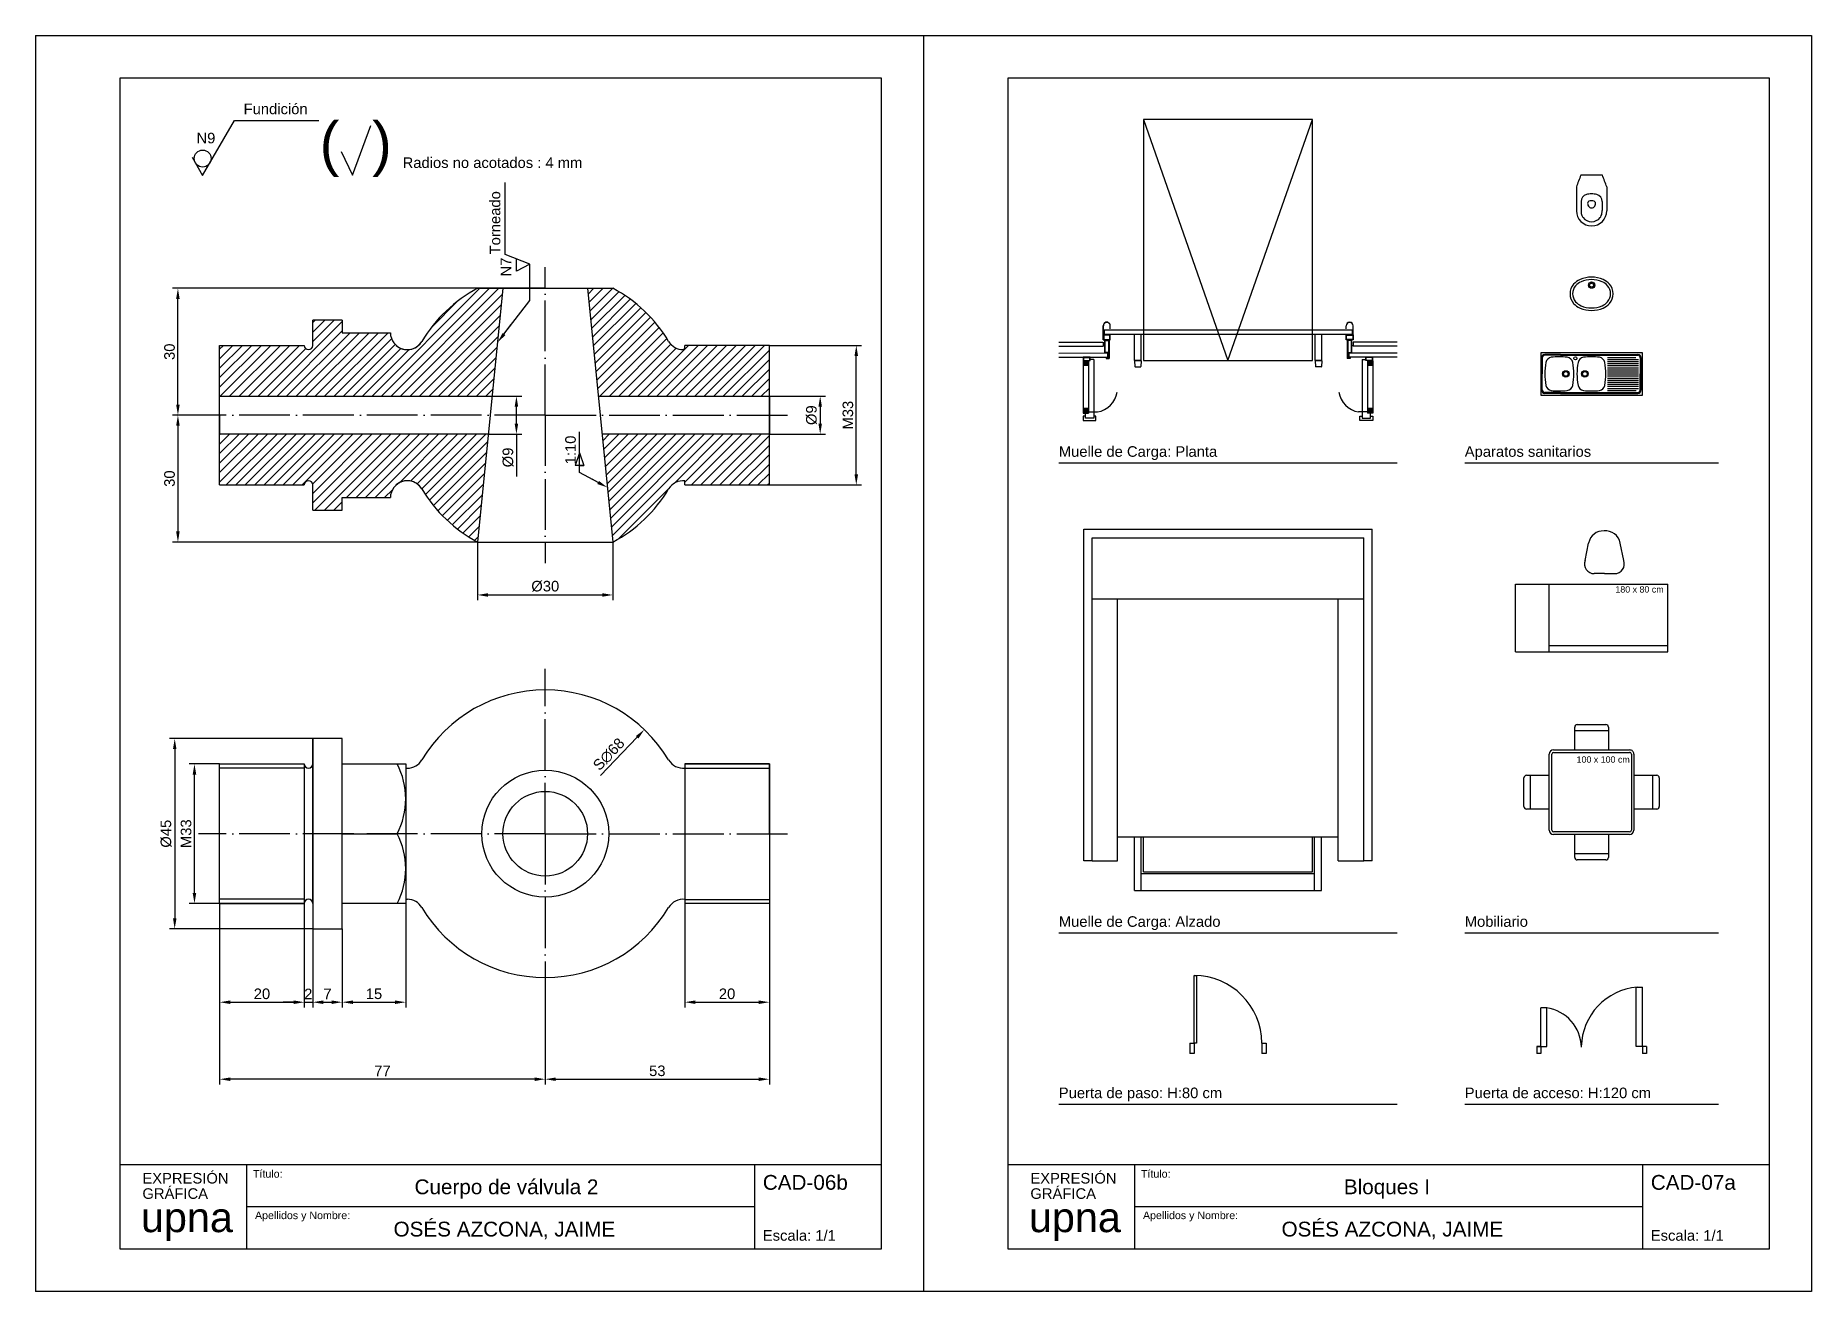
# Model space of a CAD drawing. Header units: millimetres. Extents: x 4357 to 9851, y 1421 to 2962.
# Drawn here: x 5197.3 to 5617.3, y 1421.5 to 1718.5 of the extents above; entities that cross this region are included whole.
import ezdxf

# ---------------------------------------------------------------- set-up
doc = ezdxf.new("R2010")
doc.units = ezdxf.units.MM
doc.linetypes.add('ACAD_ISO04W100', pattern=[30, 24, -3, 0, -3])
for name, color, linetype in [('010_formato', 5, 'Continuous'), ('015_cajetin', 4, 'Continuous'), ('020_rotulacion_textos', 4, 'Continuous'), ('030_linea_continua_gruesa', 7, 'Continuous'), ('031_linea_continua_fina', 4, 'Continuous'), ('034_ejes', 2, 'Continuous'), ('035_rayados_sombreados', 3, 'Continuous'), ('040_cotas', 1, 'Continuous')]:
    doc.layers.add(name, color=color, linetype=linetype)
doc.styles.add('ARIAL', font='arial.ttf')
doc.styles.add('Arial 1.8', font='arial.ttf', dxfattribs={"height": 1.8})
doc.styles.add('Arial 2.5', font='arial.ttf', dxfattribs={"height": 2.5})
doc.styles.add('Arial 3.5', font='arial.ttf', dxfattribs={"height": 3.5})
doc.styles.add('Estilo1', font='arial.ttf', dxfattribs={"height": 10})
doc.styles.add('LogoUpna', font='swissl.ttf')
doc.dimstyles.new('Arial 2.5', dxfattribs={"dimtxt": 2.5, "dimasz": 2.5, "dimexe": 1.25, "dimexo": 0, "dimgap": 0.7, "dimtad": 1, "dimtxsty": 'Arial 2.5', "dimcen": 2.5, "dimadec": 0, "dimazin": 0, "dimtfac": 1, "dimtmove": 0, "dimatfit": 3, "dimfxl": 1, "dimarcsym": 0})

msp = doc.modelspace()

# ---------------------------------------------------------------- texts
at = {"layer": '020_rotulacion_textos', "linetype": 'Continuous'}
for s, style, p in [('Muelle de Carga: Planta', 'ARIAL', (5439.343, 1618.852)), ('Aparatos sanitarios', 'ARIAL', (5535.343, 1618.852)), ('Muelle de Carga: Alzado', 'ARIAL', (5439.343, 1507.702)), ('Mobiliario', 'ARIAL', (5535.343, 1507.702)), ('Puerta de paso: H:80 cm', 'ARIAL', (5439.343, 1467.185)), ('Puerta de acceso: H:120 cm', 'ARIAL', (5535.343, 1467.185)), ('EXPRESIÓN', 'LogoUpna', (5222.618, 1447.001)), ('EXPRESIÓN', 'LogoUpna', (5432.618, 1447.001)), ('GRÁFICA', 'LogoUpna', (5222.618, 1443.374)), ('GRÁFICA', 'LogoUpna', (5432.618, 1443.374))]:
    msp.add_text(s, height=2.5, dxfattribs=dict(at, style=style)).set_placement(p)
at = {"layer": '020_rotulacion_textos'}
for s, height, style, p in [('Título:', 1.8, 'Arial 1.8', (5248.774, 1448.395)), ('CAD-06b', 3.5, 'Arial 3.5', (5369.343, 1445.522)), ('Título:', 1.8, 'Arial 1.8', (5458.774, 1448.395)), ('CAD-07a', 3.5, 'Arial 3.5', (5579.343, 1445.522)), ('Cuerpo de válvula 2', 3.5, 'Arial 3.5', (5286.974, 1444.472)), ('Bloques I', 3.5, 'Arial 3.5', (5506.751, 1444.472)), ('Apellidos y Nombre:', 1.8, 'Arial 1.8', (5249.252, 1438.578)), ('OSÉS AZCONA, JAIME', 3.5, 'Arial 3.5', (5282.013, 1434.472)), ('Apellidos y Nombre:', 1.8, 'Arial 1.8', (5459.252, 1438.578)), ('OSÉS AZCONA, JAIME', 3.5, 'Arial 3.5', (5492.013, 1434.472)), ('Escala: 1/1', 2.5, 'Arial 2.5', (5369.343, 1433.472)), ('Escala: 1/1', 2.5, 'Arial 2.5', (5579.343, 1433.472))]:
    msp.add_text(s, height=height, dxfattribs=dict(at, style=style)).set_placement(p)
at = {"layer": '020_rotulacion_textos', "color": 10, "style": 'LogoUpna'}
for p in [(5222.274, 1435.505), (5432.274, 1435.505)]:
    msp.add_text('upna', height=7, dxfattribs=at).set_placement(p)
at = {"layer": '031_linea_continua_fina', "linetype": 'Continuous', "style": 'ARIAL'}
for s, p in [('180 x 80 cm', (5570.966, 1586.746)), ('100 x 100 cm', (5561.791, 1546.514))]:
    msp.add_text(s, height=1.5, dxfattribs=at).set_placement(p)
at = {"layer": '040_cotas'}
for s, height, style, p in [('Fundición', 2.5, 'Arial 2.5', (5246.553, 1699.873)), ('(  )', 10, 'Estilo1', (5264.538, 1688.026)), ('N9', 2.5, 'Arial 2.5', (5235.402, 1692.974)), ('Radios no acotados : 4 mm', 2.5, 'Arial 2.5', (5284.161, 1687.155))]:
    msp.add_text(s, height=height, dxfattribs=dict(at, style=style)).set_placement(p)
at = {"layer": '040_cotas', "style": 'Arial 2.5'}
for s, p in [('Torneado', (5307.258, 1666.717)), ('N7', (5309.836, 1661.493)), ('1:10', (5325.105, 1617.072))]:
    msp.add_text(s, height=2.5, rotation=90, dxfattribs=at).set_placement(p)
at = {"layer": '040_cotas', "insert": (5309.098, 1618.693), "char_height": 2.5, "attachment_point": 5, "rotation": 90, "style": 'Arial 2.5'}
msp.add_mtext('%%C9', dxfattribs=at)
at = {"layer": '040_cotas', "insert": (5261.85, 1491.83), "char_height": 2.5, "attachment_point": 5, "style": 'Arial 2.5'}
msp.add_mtext('2', dxfattribs=at)

# ---------------------------------------------------------------- blocks, each defined once
blk = doc.blocks.new('*D76')
at = {"layer": '040_cotas', "color": 0, "lineweight": -2, "transparency": 16777216}
for p, q in [((5370.89, 1633.19), (5384.16, 1633.19)), ((5382.91, 1630.69), (5382.91, 1626.69)), ((5370.89, 1624.19), (5384.16, 1624.19))]:
    blk.add_line(p, q, dxfattribs=at)
at = {"layer": '040_cotas', "color": 0, "transparency": 16777216}
for points in [[(5382.5, 1630.69), (5383.33, 1630.69), (5382.91, 1633.19)], [(5382.5, 1626.69), (5383.33, 1626.69), (5382.91, 1624.19)]]:
    blk.add_solid(points, dxfattribs=at)
at = {"layer": 'Defpoints', "color": 0, "transparency": 16777216}
for p in [(5370.89, 1633.19), (5370.89, 1624.19), (5382.91, 1624.19)]:
    blk.add_point(p, dxfattribs=at)
at = {"layer": '040_cotas', "color": 0, "transparency": 16777216, "insert": (5380.87, 1628.69), "char_height": 2.5, "attachment_point": 5, "rotation": 90, "style": 'Arial 2.5'}
blk.add_mtext('%%C9', dxfattribs=at)
blk = doc.blocks.new('*D77')
at = {"layer": '040_cotas', "color": 0, "lineweight": -2, "transparency": 16777216}
for p, q in [((5370.89, 1645.19), (5392.7, 1645.19)), ((5391.45, 1614.69), (5391.45, 1642.69)), ((5370.89, 1612.19), (5392.7, 1612.19))]:
    blk.add_line(p, q, dxfattribs=at)
at = {"layer": '040_cotas', "color": 0, "transparency": 16777216}
for points in [[(5391.03, 1642.69), (5391.86, 1642.69), (5391.45, 1645.19)], [(5391.03, 1614.69), (5391.86, 1614.69), (5391.45, 1612.19)]]:
    blk.add_solid(points, dxfattribs=at)
at = {"layer": 'Defpoints', "color": 0, "transparency": 16777216}
for p in [(5370.89, 1645.19), (5391.45, 1645.19), (5370.89, 1612.19)]:
    blk.add_point(p, dxfattribs=at)
at = {"layer": '040_cotas', "color": 0, "transparency": 16777216, "insert": (5389.47, 1628.69), "char_height": 2.5, "attachment_point": 5, "rotation": 90, "style": 'Arial 2.5'}
blk.add_mtext('M33', dxfattribs=at)
blk = doc.blocks.new('*D78')
at = {"layer": '040_cotas', "color": 0, "lineweight": -2, "transparency": 16777216}
for p, q in [((5301.89, 1598.69), (5301.89, 1584.93)), ((5333.89, 1598.69), (5333.89, 1584.93)), ((5304.39, 1586.18), (5331.39, 1586.18))]:
    blk.add_line(p, q, dxfattribs=at)
at = {"layer": '040_cotas', "color": 0, "transparency": 16777216}
for points in [[(5304.39, 1586.59), (5304.39, 1585.76), (5301.89, 1586.18)], [(5331.39, 1586.59), (5331.39, 1585.76), (5333.89, 1586.18)]]:
    blk.add_solid(points, dxfattribs=at)
at = {"layer": 'Defpoints', "color": 0, "transparency": 16777216}
for p in [(5301.89, 1598.69), (5333.89, 1598.69), (5333.89, 1586.18)]:
    blk.add_point(p, dxfattribs=at)
at = {"layer": '040_cotas', "color": 0, "transparency": 16777216, "insert": (5317.89, 1588.22), "char_height": 2.5, "attachment_point": 5, "style": 'Arial 2.5'}
blk.add_mtext('%%C30', dxfattribs=at)
blk = doc.blocks.new('*D79')
at = {"layer": '040_cotas', "color": 0, "lineweight": -2, "transparency": 16777216}
for p, q in [((5240.89, 1628.69), (5229.77, 1628.69)), ((5231.02, 1626.19), (5231.02, 1601.19)), ((5301.89, 1598.69), (5229.77, 1598.69))]:
    blk.add_line(p, q, dxfattribs=at)
at = {"layer": '040_cotas', "color": 0, "transparency": 16777216}
for points in [[(5230.6, 1626.19), (5231.43, 1626.19), (5231.02, 1628.69)], [(5230.6, 1601.19), (5231.43, 1601.19), (5231.02, 1598.69)]]:
    blk.add_solid(points, dxfattribs=at)
at = {"layer": 'Defpoints', "color": 0, "transparency": 16777216}
for p in [(5240.89, 1628.69), (5231.02, 1598.69), (5301.89, 1598.69)]:
    blk.add_point(p, dxfattribs=at)
at = {"layer": '040_cotas', "color": 0, "transparency": 16777216, "insert": (5229.04, 1613.69), "char_height": 2.5, "attachment_point": 5, "rotation": 90, "style": 'Arial 2.5'}
blk.add_mtext('30', dxfattribs=at)
blk = doc.blocks.new('*D80')
at = {"layer": '040_cotas', "color": 0, "lineweight": -2, "transparency": 16777216}
for p, q in [((5307.89, 1658.69), (5229.77, 1658.69)), ((5231.02, 1631.19), (5231.02, 1656.19)), ((5240.89, 1628.69), (5229.77, 1628.69))]:
    blk.add_line(p, q, dxfattribs=at)
at = {"layer": '040_cotas', "color": 0, "transparency": 16777216}
for points in [[(5230.6, 1656.19), (5231.43, 1656.19), (5231.02, 1658.69)], [(5230.6, 1631.19), (5231.43, 1631.19), (5231.02, 1628.69)]]:
    blk.add_solid(points, dxfattribs=at)
at = {"layer": 'Defpoints', "color": 0, "transparency": 16777216}
for p in [(5231.02, 1658.69), (5307.89, 1658.69), (5240.89, 1628.69)]:
    blk.add_point(p, dxfattribs=at)
at = {"layer": '040_cotas', "color": 0, "transparency": 16777216, "insert": (5229.04, 1643.69), "char_height": 2.5, "attachment_point": 5, "rotation": 90, "style": 'Arial 2.5'}
blk.add_mtext('30', dxfattribs=at)
blk = doc.blocks.new('*D82')
at = {"layer": '040_cotas', "color": 0, "lineweight": -2, "transparency": 16777216}
blk.add_line((5330.98, 1543.46), (5339.62, 1552.53), dxfattribs=at)
at = {"layer": '040_cotas', "color": 0, "transparency": 16777216}
blk.add_solid([(5339.31, 1552.82), (5339.92, 1552.24), (5341.34, 1554.34)], dxfattribs=at)
at = {"layer": 'Defpoints', "color": 0, "transparency": 16777216}
for p in [(5341.34, 1554.34), (5294.44, 1505.1)]:
    blk.add_point(p, dxfattribs=at)
at = {"layer": '040_cotas', "color": 0, "transparency": 16777216, "insert": (5332.95, 1548.5), "char_height": 2.5, "attachment_point": 5, "rotation": 46.3978, "style": 'Arial 2.5'}
blk.add_mtext('S∅68', dxfattribs=at)
blk = doc.blocks.new('*D83')
at = {"layer": '040_cotas', "color": 0, "lineweight": -2, "transparency": 16777216}
for p, q in [((5350.89, 1513.22), (5350.89, 1488.63)), ((5370.89, 1513.22), (5370.89, 1488.63)), ((5353.39, 1489.88), (5368.39, 1489.88))]:
    blk.add_line(p, q, dxfattribs=at)
at = {"layer": '040_cotas', "color": 0, "transparency": 16777216}
for points in [[(5353.39, 1490.29), (5353.39, 1489.46), (5350.89, 1489.88)], [(5368.39, 1490.29), (5368.39, 1489.46), (5370.89, 1489.88)]]:
    blk.add_solid(points, dxfattribs=at)
at = {"layer": 'Defpoints', "color": 0, "transparency": 16777216}
for p in [(5350.89, 1513.22), (5370.89, 1513.22), (5370.89, 1489.88)]:
    blk.add_point(p, dxfattribs=at)
at = {"layer": '040_cotas', "color": 0, "transparency": 16777216, "insert": (5360.89, 1491.85), "char_height": 2.5, "attachment_point": 5, "style": 'Arial 2.5'}
blk.add_mtext('20', dxfattribs=at)
blk = doc.blocks.new('*D84')
at = {"layer": '040_cotas', "color": 0, "lineweight": -2, "transparency": 16777216}
for p, q in [((5240.89, 1546.22), (5233.68, 1546.22)), ((5234.93, 1515.72), (5234.93, 1543.72)), ((5240.89, 1513.22), (5233.68, 1513.22))]:
    blk.add_line(p, q, dxfattribs=at)
at = {"layer": '040_cotas', "color": 0, "transparency": 16777216}
for points in [[(5234.51, 1543.72), (5235.35, 1543.72), (5234.93, 1546.22)], [(5234.51, 1515.72), (5235.35, 1515.72), (5234.93, 1513.22)]]:
    blk.add_solid(points, dxfattribs=at)
at = {"layer": 'Defpoints', "color": 0, "transparency": 16777216}
for p in [(5234.93, 1546.22), (5240.89, 1546.22), (5240.89, 1513.22)]:
    blk.add_point(p, dxfattribs=at)
at = {"layer": '040_cotas', "color": 0, "transparency": 16777216, "insert": (5232.95, 1529.72), "char_height": 2.5, "attachment_point": 5, "rotation": 90, "style": 'Arial 2.5'}
blk.add_mtext('M33', dxfattribs=at)
blk = doc.blocks.new('*D85')
at = {"layer": '040_cotas', "color": 0, "lineweight": -2, "transparency": 16777216}
for p, q in [((5262.89, 1552.22), (5229.01, 1552.22)), ((5230.26, 1549.72), (5230.26, 1509.72)), ((5262.89, 1507.22), (5229.01, 1507.22))]:
    blk.add_line(p, q, dxfattribs=at)
at = {"layer": '040_cotas', "color": 0, "transparency": 16777216}
for points in [[(5229.85, 1549.72), (5230.68, 1549.72), (5230.26, 1552.22)], [(5229.85, 1509.72), (5230.68, 1509.72), (5230.26, 1507.22)]]:
    blk.add_solid(points, dxfattribs=at)
at = {"layer": 'Defpoints', "color": 0, "transparency": 16777216}
for p in [(5262.89, 1552.22), (5230.26, 1507.22), (5262.89, 1507.22)]:
    blk.add_point(p, dxfattribs=at)
at = {"layer": '040_cotas', "color": 0, "transparency": 16777216, "insert": (5228.22, 1529.72), "char_height": 2.5, "attachment_point": 5, "rotation": 90, "style": 'Arial 2.5'}
blk.add_mtext('%%C45', dxfattribs=at)
blk = doc.blocks.new('*D86')
at = {"layer": '040_cotas', "color": 0, "lineweight": -2, "transparency": 16777216}
for p, q in [((5240.89, 1513.22), (5240.89, 1488.63)), ((5260.89, 1513.22), (5260.89, 1488.63)), ((5243.39, 1489.88), (5258.39, 1489.88))]:
    blk.add_line(p, q, dxfattribs=at)
at = {"layer": '040_cotas', "color": 0, "transparency": 16777216}
for points in [[(5243.39, 1490.29), (5243.39, 1489.46), (5240.89, 1489.88)], [(5258.39, 1490.29), (5258.39, 1489.46), (5260.89, 1489.88)]]:
    blk.add_solid(points, dxfattribs=at)
at = {"layer": 'Defpoints', "color": 0, "transparency": 16777216}
for p in [(5240.89, 1513.22), (5260.89, 1513.22), (5260.89, 1489.88)]:
    blk.add_point(p, dxfattribs=at)
at = {"layer": '040_cotas', "color": 0, "transparency": 16777216, "insert": (5250.89, 1491.85), "char_height": 2.5, "attachment_point": 5, "style": 'Arial 2.5'}
blk.add_mtext('20', dxfattribs=at)
blk = doc.blocks.new('*D88')
at = {"layer": '040_cotas', "color": 0, "lineweight": -2, "transparency": 16777216}
for p, q in [((5262.89, 1507.22), (5262.89, 1488.63)), ((5269.89, 1507.22), (5269.89, 1488.63)), ((5265.39, 1489.88), (5267.39, 1489.88))]:
    blk.add_line(p, q, dxfattribs=at)
at = {"layer": '040_cotas', "color": 0, "transparency": 16777216}
for points in [[(5265.39, 1490.29), (5265.39, 1489.46), (5262.89, 1489.88)], [(5267.39, 1490.29), (5267.39, 1489.46), (5269.89, 1489.88)]]:
    blk.add_solid(points, dxfattribs=at)
at = {"layer": 'Defpoints', "color": 0, "transparency": 16777216}
for p in [(5262.89, 1507.22), (5269.89, 1507.22), (5269.89, 1489.88)]:
    blk.add_point(p, dxfattribs=at)
at = {"layer": '040_cotas', "color": 0, "transparency": 16777216, "insert": (5266.39, 1491.83), "char_height": 2.5, "attachment_point": 5, "style": 'Arial 2.5'}
blk.add_mtext('7', dxfattribs=at)
blk = doc.blocks.new('*D89')
at = {"layer": '040_cotas', "color": 0, "lineweight": -2, "transparency": 16777216}
for p, q in [((5284.89, 1513.22), (5284.89, 1488.63)), ((5269.89, 1507.22), (5269.89, 1488.63)), ((5272.39, 1489.88), (5282.39, 1489.88))]:
    blk.add_line(p, q, dxfattribs=at)
at = {"layer": '040_cotas', "color": 0, "transparency": 16777216}
for points in [[(5272.39, 1490.29), (5272.39, 1489.46), (5269.89, 1489.88)], [(5282.39, 1490.29), (5282.39, 1489.46), (5284.89, 1489.88)]]:
    blk.add_solid(points, dxfattribs=at)
at = {"layer": 'Defpoints', "color": 0, "transparency": 16777216}
for p in [(5284.89, 1513.22), (5269.89, 1507.22), (5284.89, 1489.88)]:
    blk.add_point(p, dxfattribs=at)
at = {"layer": '040_cotas', "color": 0, "transparency": 16777216, "insert": (5277.39, 1491.85), "char_height": 2.5, "attachment_point": 5, "style": 'Arial 2.5'}
blk.add_mtext('15', dxfattribs=at)
blk = doc.blocks.new('*D90')
at = {"layer": '040_cotas', "color": 0, "lineweight": -2, "transparency": 16777216}
for p, q in [((5240.89, 1513.22), (5240.89, 1470.42)), ((5317.89, 1490.72), (5317.89, 1470.42)), ((5315.39, 1471.67), (5243.39, 1471.67))]:
    blk.add_line(p, q, dxfattribs=at)
at = {"layer": '040_cotas', "color": 0, "transparency": 16777216}
for points in [[(5243.39, 1472.08), (5243.39, 1471.25), (5240.89, 1471.67)], [(5315.39, 1472.08), (5315.39, 1471.25), (5317.89, 1471.67)]]:
    blk.add_solid(points, dxfattribs=at)
at = {"layer": 'Defpoints', "color": 0, "transparency": 16777216}
for p in [(5240.89, 1513.22), (5317.89, 1490.72), (5240.89, 1471.67)]:
    blk.add_point(p, dxfattribs=at)
at = {"layer": '040_cotas', "color": 0, "transparency": 16777216, "insert": (5279.39, 1473.62), "char_height": 2.5, "attachment_point": 5, "style": 'Arial 2.5'}
blk.add_mtext('77', dxfattribs=at)
blk = doc.blocks.new('*D91')
at = {"layer": '040_cotas', "color": 0, "lineweight": -2, "transparency": 16777216}
for p, q in [((5370.89, 1513.22), (5370.89, 1470.42)), ((5317.89, 1490.72), (5317.89, 1470.42)), ((5320.39, 1471.67), (5368.39, 1471.67))]:
    blk.add_line(p, q, dxfattribs=at)
at = {"layer": '040_cotas', "color": 0, "transparency": 16777216}
for points in [[(5320.39, 1472.08), (5320.39, 1471.25), (5317.89, 1471.67)], [(5368.39, 1472.08), (5368.39, 1471.25), (5370.89, 1471.67)]]:
    blk.add_solid(points, dxfattribs=at)
at = {"layer": 'Defpoints', "color": 0, "transparency": 16777216}
for p in [(5370.89, 1513.22), (5317.89, 1490.72), (5370.89, 1471.67)]:
    blk.add_point(p, dxfattribs=at)
at = {"layer": '040_cotas', "color": 0, "transparency": 16777216, "insert": (5344.39, 1473.64), "char_height": 2.5, "attachment_point": 5, "style": 'Arial 2.5'}
blk.add_mtext('53', dxfattribs=at)

# ---------------------------------------------------------------- dimensions: what is measured, and where the dimension line sits
at = {"layer": '040_cotas'}
for base, p2, picture, middle in [((5231.015, 1658.693), (5307.892, 1658.693), '*D80', (5229.038, 1643.693)), ((5231.015, 1598.693), (5301.892, 1598.693), '*D79', (5229.038, 1613.693))]:
    dim = msp.add_linear_dim(base=base, p1=(5240.892, 1628.693), p2=p2, angle=90, dimstyle='Arial 2.5', dxfattribs=at)
    dim.commit()
    dim.dimension.update_dxf_attribs({"geometry": picture, "text_midpoint": middle})
for base, p1, p2, text, picture, middle in [((5391.446, 1645.193), (5370.892, 1612.193), (5370.892, 1645.193), 'M<>', '*D77', (5389.469, 1628.693)), ((5382.915, 1624.193), (5370.892, 1633.193), (5370.892, 1624.193), '%%C<>', '*D76', (5380.868, 1628.693)), ((5230.264, 1507.218), (5262.892, 1552.218), (5262.892, 1507.218), '%%C<>', '*D85', (5228.218, 1529.718)), ((5234.929, 1546.218), (5240.892, 1513.218), (5240.892, 1546.218), 'M<>', '*D84', (5232.952, 1529.718))]:
    dim = msp.add_linear_dim(base=base, p1=p1, p2=p2, angle=90, text=text, dimstyle='Arial 2.5', dxfattribs=at)
    dim.commit()
    dim.dimension.update_dxf_attribs({"geometry": picture, "text_midpoint": middle})
dim = msp.add_linear_dim(base=(5333.892, 1586.175), p1=(5301.892, 1598.693), p2=(5333.892, 1598.693), text='%%C30', dimstyle='Arial 2.5', dxfattribs=at)
dim.commit()
dim.dimension.update_dxf_attribs({"geometry": '*D78', "text_midpoint": (5317.892, 1588.222)})
dim = msp.add_diameter_dim_2p(p1=(5294.444, 1505.097), p2=(5341.34, 1554.339), text='S<>', dimstyle='Arial 2.5', dxfattribs=at)
dim.commit()
dim.dimension.update_dxf_attribs({"geometry": '*D82', "text_midpoint": (5334.436, 1547.09), "dimtype": 163})
for base, p1, p2, picture, middle in [((5260.892, 1489.875), (5240.892, 1513.218), (5260.892, 1513.218), '*D86', (5250.892, 1491.851)), ((5240.892, 1471.666), (5317.892, 1490.718), (5240.892, 1513.218), '*D90', (5279.392, 1473.616)), ((5284.892, 1489.875), (5269.892, 1507.218), (5284.892, 1513.218), '*D89', (5277.392, 1491.851)), ((5370.892, 1471.666), (5317.892, 1490.718), (5370.892, 1513.218), '*D91', (5344.392, 1473.643)), ((5370.892, 1489.875), (5350.892, 1513.218), (5370.892, 1513.218), '*D83', (5360.892, 1491.851)), ((5269.892, 1489.875), (5262.892, 1507.218), (5269.892, 1507.218), '*D88', (5266.392, 1491.825))]:
    dim = msp.add_linear_dim(base=base, p1=p1, p2=p2, dimstyle='Arial 2.5', dxfattribs=at)
    dim.commit()
    dim.dimension.update_dxf_attribs({"geometry": picture, "text_midpoint": middle})

# ---------------------------------------------------------------- hatches: boundary and pattern name
at = {"layer": '035_rayados_sombreados'}
h = msp.add_hatch(dxfattribs=at)
h.set_pattern_fill('ANSI31', color=256, scale=0.5)
h.set_pattern_definition([(45, (5, 5), (-1.122532, 1.122532), [])])
h.paths.add_polyline_path([(5240.892, 1624.193), (5240.892, 1612.193), (5260.892, 1612.193, -1), (5262.892, 1612.193), (5262.892, 1606.193), (5269.892, 1606.193), (5269.892, 1609.193), (5281.276, 1609.193, -0.7612829), (5288.71, 1611.246, 0.1363301), (5301.892, 1598.693), (5304.442, 1624.193)])
h.paths.add_polyline_path([(5281.276, 1648.193), (5269.892, 1648.193), (5269.892, 1651.193), (5262.892, 1651.193), (5262.892, 1645.193, -1), (5260.892, 1645.193), (5240.892, 1645.193), (5240.892, 1633.193), (5305.342, 1633.193), (5307.892, 1658.693), (5301.892, 1658.693, 0.1363301), (5288.71, 1646.14, -0.4691539), (5282.631, 1645.193, -0.2152504)])
h.paths.add_polyline_path([(5330.442, 1633.193), (5370.892, 1633.193), (5370.892, 1644.193), (5370.892, 1645.193), (5350.892, 1645.193), (5350.892, 1644.193), (5350.507, 1644.193, -0.2638641), (5347.074, 1646.14, 0.1363301), (5333.892, 1658.693), (5327.892, 1658.693)])
h.paths.add_polyline_path([(5333.892, 1598.693, 0.1363301), (5347.074, 1611.246, -0.2638641), (5350.507, 1613.193), (5350.892, 1613.193), (5350.892, 1612.193), (5370.892, 1612.193), (5370.892, 1624.193), (5331.342, 1624.193)])

# ---------------------------------------------------------------- linework, layer by layer
at = {"layer": '010_formato'}
for p, q in [((5197.343, 1718.472), (5197.343, 1421.472)), ((5197.343, 1718.472), (5407.343, 1718.472)), ((5407.343, 1718.472), (5407.343, 1421.472)), ((5407.343, 1718.472), (5617.343, 1718.472)), ((5617.343, 1718.472), (5617.343, 1421.472)), ((5407.343, 1421.472), (5197.343, 1421.472)), ((5617.343, 1421.472), (5407.343, 1421.472))]:
    msp.add_line(p, q, dxfattribs=at)
at = {"layer": '015_cajetin'}
for p, q in [((5217.343, 1708.472), (5397.343, 1708.472)), ((5217.343, 1431.472), (5217.343, 1708.472)), ((5397.343, 1708.472), (5397.343, 1431.472)), ((5427.343, 1708.472), (5607.343, 1708.472)), ((5427.343, 1431.472), (5427.343, 1708.472)), ((5607.343, 1708.472), (5607.343, 1431.472)), ((5217.343, 1451.472), (5397.343, 1451.472)), ((5247.343, 1431.472), (5247.343, 1451.472)), ((5367.343, 1451.472), (5367.343, 1431.472)), ((5427.343, 1451.472), (5607.343, 1451.472)), ((5457.343, 1431.472), (5457.343, 1451.472)), ((5577.343, 1451.472), (5577.343, 1431.472)), ((5367.343, 1441.472), (5247.343, 1441.472)), ((5577.343, 1441.472), (5457.343, 1441.472)), ((5397.343, 1431.472), (5217.343, 1431.472)), ((5607.343, 1431.472), (5427.343, 1431.472))]:
    msp.add_line(p, q, dxfattribs=at)
at = {"layer": '030_linea_continua_gruesa'}
for p, q in [((5301.892, 1658.693), (5333.892, 1658.693)), ((5307.892, 1658.693), (5301.892, 1598.693)), ((5317.892, 1658.693), (5307.892, 1658.693)), ((5317.892, 1658.693), (5327.892, 1658.693)), ((5327.892, 1658.693), (5333.892, 1598.693)), ((5269.892, 1651.193), (5262.892, 1651.193)), ((5262.892, 1645.193), (5262.892, 1651.193)), ((5269.892, 1651.193), (5269.892, 1648.193)), ((5269.892, 1648.193), (5281.276, 1648.193)), ((5240.892, 1612.193), (5240.892, 1645.193)), ((5240.892, 1645.193), (5260.892, 1645.193)), ((5350.892, 1644.193), (5350.507, 1644.193)), ((5370.892, 1645.193), (5350.892, 1645.193)), ((5350.892, 1644.193), (5350.892, 1645.193)), ((5370.892, 1612.193), (5370.892, 1645.193)), ((5370.892, 1613.193), (5370.892, 1644.193)), ((5240.892, 1628.693), (5240.892, 1633.193)), ((5240.892, 1633.193), (5305.342, 1633.193)), ((5240.892, 1624.193), (5240.892, 1633.193)), ((5330.442, 1633.193), (5370.892, 1633.193)), ((5370.892, 1633.193), (5370.892, 1624.193)), ((5240.892, 1628.693), (5240.892, 1624.193)), ((5304.442, 1624.193), (5240.892, 1624.193)), ((5370.892, 1624.193), (5331.342, 1624.193)), ((5285.276, 1613.193), (5284.892, 1613.193)), ((5350.892, 1613.193), (5350.507, 1613.193)), ((5350.892, 1612.193), (5350.892, 1613.193)), ((5240.892, 1612.193), (5260.892, 1612.193)), ((5262.892, 1606.193), (5262.892, 1612.193)), ((5269.892, 1606.193), (5269.892, 1609.193)), ((5269.892, 1609.193), (5281.276, 1609.193)), ((5350.892, 1612.193), (5370.892, 1612.193)), ((5262.892, 1606.193), (5269.892, 1606.193)), ((5301.892, 1598.693), (5333.892, 1598.693)), ((5262.892, 1529.718), (5262.892, 1552.218)), ((5262.892, 1552.218), (5262.892, 1507.218)), ((5269.892, 1552.218), (5262.892, 1552.218)), ((5269.892, 1507.218), (5269.892, 1552.218)), ((5240.892, 1513.218), (5240.892, 1546.218)), ((5240.892, 1546.218), (5260.892, 1546.218)), ((5260.892, 1546.218), (5260.892, 1513.218)), ((5262.892, 1513.218), (5262.892, 1546.218)), ((5269.892, 1546.218), (5284.892, 1546.218)), ((5284.892, 1546.218), (5284.892, 1513.218)), ((5370.892, 1546.218), (5350.892, 1546.218)), ((5350.892, 1546.218), (5350.892, 1513.218)), ((5350.892, 1546.218), (5370.892, 1546.218)), ((5370.892, 1529.718), (5370.892, 1546.218)), ((5370.892, 1546.218), (5370.892, 1513.218)), ((5284.892, 1545.218), (5285.276, 1545.218)), ((5269.892, 1529.718), (5282.892, 1529.718)), ((5269.892, 1529.718), (5282.892, 1529.718)), ((5284.892, 1529.718), (5284.892, 1513.218)), ((5260.892, 1513.218), (5240.892, 1513.218)), ((5240.892, 1513.218), (5260.892, 1513.218)), ((5284.892, 1513.218), (5269.892, 1513.218)), ((5284.892, 1514.218), (5285.276, 1514.218)), ((5370.892, 1513.218), (5350.892, 1513.218)), ((5262.892, 1507.218), (5269.892, 1507.218))]:
    msp.add_line(p, q, dxfattribs=at)
for radius in [15, 10]:
    msp.add_circle((5317.892, 1529.718), radius, dxfattribs=at)
for centre, radius, start, end in [((5317.892, 1628.693), 34, 118.07249, 149.12559), ((5317.892, 1628.693), 34, 30.87441, 61.92751), ((5285.276, 1648.193), 4, 180, 329.12559), ((5261.892, 1645.193), 1, 180, 0), ((5285.276, 1648.193), 4, 228.59038, 329.12559), ((5350.507, 1648.193), 4, 210.87441, 270), ((5261.892, 1612.193), 1, 0, 180), ((5285.276, 1609.193), 4, 30.87441, 180), ((5285.276, 1609.193), 4, 30.87441, 131.40962), ((5350.507, 1609.193), 4, 84.47933, 149.12559), ((5317.892, 1628.693), 34, 210.87441, 241.92751), ((5317.892, 1628.693), 34, 298.07249, 329.12559), ((5317.892, 1529.718), 34, 30.87441, 149.12559), ((5261.892, 1546.218), 1, 180, 0), ((5266.876, 1537.968), 18.016, 332.74601, 27.25399), ((5285.276, 1549.218), 4, 270, 329.12559), ((5350.507, 1549.218), 4, 210.87441, 275.52067), ((5266.876, 1521.468), 18.016, 332.74601, 27.25399), ((5261.892, 1513.218), 1, 0, 180), ((5285.276, 1510.218), 4, 30.87441, 90), ((5317.892, 1529.718), 34, 210.87441, 329.12559), ((5350.507, 1510.218), 4, 84.47933, 149.12559)]:
    msp.add_arc(centre, radius, start, end, dxfattribs=at)
at = {"layer": '031_linea_continua_fina'}
for p, q in [((5459.343, 1698.596), (5459.343, 1641.596)), ((5499.343, 1698.596), (5459.343, 1698.596)), ((5459.343, 1698.596), (5479.343, 1641.596)), ((5479.343, 1641.596), (5499.343, 1698.596)), ((5499.343, 1641.596), (5499.343, 1698.596)), ((5567.885, 1685.449), (5562.801, 1685.449)), ((5567.885, 1685.449), (5562.801, 1685.449)), ((5561.743, 1682.652), (5561.743, 1677.052)), ((5568.943, 1682.652), (5568.943, 1677.052)), ((5562.843, 1679.207), (5562.843, 1677.088)), ((5567.843, 1679.207), (5567.843, 1677.088)), ((5449.843, 1646.478), (5449.843, 1649.838)), ((5449.843, 1646.478), (5449.883, 1646.478)), ((5449.843, 1646.478), (5449.883, 1646.478)), ((5449.883, 1647.678), (5449.883, 1649.838)), ((5451.483, 1647.678), (5449.883, 1647.678)), ((5449.883, 1647.678), (5449.883, 1646.478)), ((5449.883, 1646.478), (5451.483, 1646.478)), ((5451.403, 1647.598), (5449.963, 1647.598)), ((5449.963, 1647.598), (5449.963, 1646.558)), ((5449.963, 1646.558), (5451.403, 1646.558)), ((5508.707, 1648.759), (5450.104, 1648.759)), ((5450.104, 1648.759), (5450.104, 1647.799)), ((5508.707, 1647.799), (5450.104, 1647.799)), ((5450.203, 1643.438), (5450.203, 1646.438)), ((5450.203, 1646.438), (5451.203, 1646.438)), ((5450.361, 1646.438), (5450.361, 1646.478)), ((5451.283, 1646.478), (5450.361, 1646.478)), ((5451.243, 1646.438), (5450.361, 1646.438)), ((5451.203, 1646.438), (5451.203, 1643.438)), ((5451.243, 1646.438), (5451.243, 1642.138)), ((5451.283, 1646.478), (5451.283, 1642.098)), ((5451.403, 1646.558), (5451.403, 1647.598)), ((5451.483, 1649.078), (5451.483, 1649.838)), ((5451.523, 1649.078), (5451.483, 1649.078)), ((5451.483, 1646.478), (5451.483, 1647.678)), ((5451.523, 1649.078), (5451.523, 1649.838)), ((5457.243, 1641.596), (5457.243, 1647.799)), ((5458.843, 1641.596), (5458.843, 1647.799)), ((5499.968, 1641.596), (5499.968, 1647.799)), ((5501.568, 1641.596), (5501.568, 1647.799)), ((5507.288, 1649.078), (5507.288, 1649.838)), ((5507.288, 1649.078), (5507.328, 1649.078)), ((5507.328, 1649.078), (5507.328, 1649.838)), ((5507.328, 1647.678), (5508.928, 1647.678)), ((5507.328, 1646.478), (5507.328, 1647.678)), ((5508.928, 1646.478), (5507.328, 1646.478)), ((5507.408, 1647.598), (5508.848, 1647.598)), ((5507.408, 1646.558), (5507.408, 1647.598)), ((5508.848, 1646.558), (5507.408, 1646.558)), ((5507.528, 1646.478), (5508.45, 1646.478)), ((5507.528, 1646.478), (5507.528, 1642.098)), ((5507.568, 1646.438), (5508.45, 1646.438)), ((5507.568, 1646.438), (5507.568, 1642.138)), ((5507.608, 1646.438), (5507.608, 1643.438)), ((5508.608, 1646.438), (5507.608, 1646.438)), ((5508.45, 1646.438), (5508.45, 1646.478)), ((5508.608, 1643.438), (5508.608, 1646.438)), ((5508.707, 1648.759), (5508.707, 1647.799)), ((5508.848, 1647.598), (5508.848, 1646.558)), ((5508.928, 1647.678), (5508.928, 1649.838)), ((5508.928, 1647.678), (5508.928, 1646.478)), ((5508.968, 1646.478), (5508.928, 1646.478)), ((5508.968, 1646.478), (5508.928, 1646.478)), ((5508.968, 1646.478), (5508.968, 1649.838)), ((5439.343, 1645.996), (5449.723, 1645.996)), ((5439.343, 1644.996), (5449.722, 1644.996)), ((5439.343, 1643.396), (5450.892, 1643.398)), ((5439.343, 1642.396), (5450.892, 1642.396)), ((5446.741, 1642.396), (5445.141, 1642.396)), ((5445.141, 1642.396), (5445.141, 1641.596)), ((5446.741, 1642.396), (5445.141, 1642.396)), ((5445.201, 1642.336), (5445.201, 1641.656)), ((5445.201, 1642.336), (5446.681, 1642.336)), ((5446.681, 1641.656), (5446.681, 1642.336)), ((5446.741, 1641.596), (5446.741, 1642.396)), ((5449.848, 1645.996), (5449.848, 1645.118)), ((5449.848, 1645.996), (5449.848, 1644.996)), ((5449.848, 1645.996), (5449.848, 1645.118)), ((5449.848, 1645.118), (5450.166, 1645.118)), ((5450.166, 1645.078), (5450.166, 1645.118)), ((5451.203, 1643.438), (5450.203, 1643.438)), ((5450.283, 1643.518), (5450.283, 1646.358)), ((5450.283, 1646.358), (5451.123, 1646.358)), ((5451.123, 1643.518), (5450.283, 1643.518)), ((5450.407, 1643.438), (5451.083, 1643.438)), ((5450.407, 1643.398), (5450.407, 1643.438)), ((5450.563, 1642.358), (5450.995, 1642.358)), ((5450.563, 1642.358), (5450.563, 1642.098)), ((5450.603, 1642.318), (5450.995, 1642.318)), ((5450.603, 1642.318), (5450.603, 1642.138)), ((5450.683, 1642.298), (5451.043, 1642.298)), ((5450.683, 1642.298), (5450.683, 1642.258)), ((5450.683, 1642.258), (5451.083, 1642.258)), ((5450.892, 1643.398), (5451.043, 1643.398)), ((5450.892, 1643.396), (5450.892, 1642.396)), ((5450.995, 1642.318), (5450.995, 1642.358)), ((5451.043, 1643.398), (5451.043, 1642.298)), ((5451.083, 1643.438), (5451.083, 1642.258)), ((5451.123, 1646.358), (5451.123, 1643.518)), ((5507.608, 1643.438), (5508.608, 1643.438)), ((5507.688, 1646.358), (5507.688, 1643.518)), ((5508.528, 1646.358), (5507.688, 1646.358)), ((5507.688, 1643.518), (5508.528, 1643.518)), ((5508.404, 1643.438), (5507.728, 1643.438)), ((5507.728, 1643.438), (5507.728, 1642.258)), ((5508.128, 1642.258), (5507.728, 1642.258)), ((5507.919, 1643.398), (5507.768, 1643.398)), ((5507.768, 1643.398), (5507.768, 1642.298)), ((5508.128, 1642.298), (5507.768, 1642.298)), ((5508.248, 1642.358), (5507.816, 1642.358)), ((5507.816, 1642.318), (5507.816, 1642.358)), ((5508.208, 1642.318), (5507.816, 1642.318)), ((5507.919, 1643.396), (5507.919, 1642.396)), ((5519.343, 1643.396), (5507.919, 1643.396)), ((5519.343, 1642.396), (5507.919, 1642.396)), ((5508.128, 1642.298), (5508.128, 1642.258)), ((5508.208, 1642.318), (5508.208, 1642.138)), ((5508.248, 1642.358), (5508.248, 1642.098)), ((5508.248, 1642.358), (5508.248, 1642.358)), ((5508.248, 1642.358), (5508.248, 1642.358)), ((5508.404, 1643.398), (5508.404, 1643.438)), ((5508.528, 1643.518), (5508.528, 1646.358)), ((5508.963, 1645.118), (5508.645, 1645.118)), ((5508.645, 1645.078), (5508.645, 1645.118)), ((5508.963, 1645.996), (5508.963, 1645.118)), ((5508.963, 1645.996), (5508.963, 1644.996)), ((5508.963, 1645.996), (5508.963, 1645.118)), ((5519.343, 1645.996), (5508.963, 1645.996)), ((5519.343, 1644.996), (5508.963, 1644.996)), ((5511.944, 1641.596), (5511.944, 1642.396)), ((5511.944, 1642.396), (5513.544, 1642.396)), ((5511.944, 1642.396), (5513.544, 1642.396)), ((5513.484, 1642.336), (5512.004, 1642.336)), ((5512.004, 1641.656), (5512.004, 1642.336)), ((5513.484, 1642.336), (5513.484, 1641.656)), ((5513.544, 1642.396), (5513.544, 1641.596)), ((5577.343, 1643.452), (5553.343, 1643.452)), ((5553.343, 1643.452), (5553.343, 1633.452)), ((5553.483, 1642.252), (5553.483, 1638.452)), ((5553.683, 1642.252), (5553.683, 1638.452)), ((5558.003, 1643.052), (5554.283, 1643.052)), ((5558.003, 1642.852), (5554.283, 1642.852)), ((5558.003, 1643.052), (5576.243, 1643.052)), ((5558.003, 1642.852), (5576.243, 1642.852)), ((5569.123, 1642.361), (5575.831, 1642.361)), ((5576.843, 1642.252), (5576.843, 1638.452)), ((5577.043, 1642.252), (5577.043, 1638.452)), ((5577.343, 1633.452), (5577.343, 1643.452)), ((5445.117, 1641.552), (5445.117, 1629.152)), ((5445.141, 1641.596), (5446.741, 1641.596)), ((5445.201, 1641.656), (5446.681, 1641.656)), ((5446.353, 1641.552), (5446.352, 1629.152)), ((5447.617, 1641.896), (5446.741, 1641.896)), ((5447.617, 1641.896), (5447.617, 1627.952)), ((5450.563, 1642.098), (5451.283, 1642.098)), ((5450.603, 1642.138), (5451.243, 1642.138)), ((5458.843, 1641.596), (5457.243, 1641.596)), ((5457.243, 1641.564), (5457.335, 1640.186)), ((5457.273, 1641.596), (5458.813, 1641.596)), ((5457.435, 1640.092), (5458.651, 1640.092)), ((5458.843, 1641.564), (5458.751, 1640.186)), ((5459.343, 1641.596), (5499.343, 1641.596)), ((5499.968, 1641.596), (5501.568, 1641.596)), ((5499.968, 1641.564), (5500.06, 1640.186)), ((5501.538, 1641.596), (5499.998, 1641.596)), ((5501.376, 1640.092), (5500.16, 1640.092)), ((5501.568, 1641.564), (5501.476, 1640.186)), ((5508.248, 1642.098), (5507.528, 1642.098)), ((5508.208, 1642.138), (5507.568, 1642.138)), ((5511.068, 1641.896), (5511.069, 1627.952)), ((5511.068, 1641.896), (5511.944, 1641.896)), ((5513.544, 1641.596), (5511.944, 1641.596)), ((5513.484, 1641.656), (5512.004, 1641.656)), ((5512.333, 1641.552), (5512.334, 1629.152)), ((5513.568, 1641.552), (5513.569, 1629.152)), ((5553.483, 1634.652), (5553.483, 1638.452)), ((5553.683, 1634.652), (5553.683, 1638.452)), ((5569.123, 1641.872), (5576.443, 1641.872)), ((5569.123, 1641.384), (5576.443, 1641.384)), ((5569.123, 1640.895), (5576.443, 1640.895)), ((5569.123, 1640.406), (5576.443, 1640.406)), ((5569.123, 1639.917), (5576.443, 1639.917)), ((5569.123, 1639.428), (5576.443, 1639.428)), ((5569.123, 1638.94), (5576.443, 1638.94)), ((5569.123, 1638.451), (5576.443, 1638.451)), ((5576.843, 1634.652), (5576.843, 1638.452)), ((5577.043, 1634.652), (5577.043, 1638.452)), ((5558.003, 1634.052), (5554.283, 1634.052)), ((5558.003, 1633.852), (5554.283, 1633.852)), ((5558.003, 1634.052), (5576.243, 1634.052)), ((5558.003, 1633.852), (5576.243, 1633.852)), ((5569.123, 1637.962), (5576.443, 1637.962)), ((5569.123, 1637.473), (5576.443, 1637.473)), ((5569.123, 1636.984), (5576.443, 1636.984)), ((5569.123, 1636.496), (5576.443, 1636.496)), ((5569.123, 1636.007), (5576.443, 1636.007)), ((5569.123, 1635.518), (5576.443, 1635.518)), ((5569.123, 1635.029), (5576.443, 1635.029)), ((5569.123, 1634.54), (5575.874, 1634.54)), ((5553.343, 1633.452), (5577.343, 1633.452)), ((5445.117, 1629.152), (5446.352, 1629.152)), ((5445.617, 1628.452), (5445.117, 1628.452)), ((5445.117, 1628.452), (5445.117, 1627.452)), ((5445.117, 1627.452), (5448.117, 1627.452)), ((5445.617, 1627.952), (5445.617, 1629.152)), ((5447.617, 1627.952), (5445.617, 1627.952)), ((5446.117, 1629.452), (5448.469, 1629.452)), ((5448.117, 1628.452), (5447.617, 1628.452)), ((5448.117, 1627.452), (5448.117, 1628.452)), ((5512.569, 1629.452), (5510.217, 1629.452)), ((5510.569, 1628.452), (5511.069, 1628.452)), ((5510.569, 1627.452), (5510.569, 1628.452)), ((5513.569, 1627.452), (5510.569, 1627.452)), ((5511.069, 1627.952), (5513.069, 1627.952)), ((5513.569, 1629.152), (5512.334, 1629.152)), ((5513.069, 1627.952), (5513.069, 1629.152)), ((5513.069, 1628.452), (5513.569, 1628.452)), ((5513.569, 1628.452), (5513.569, 1627.452)), ((5439.343, 1617.452), (5519.343, 1617.452)), ((5535.343, 1617.452), (5595.343, 1617.452)), ((5445.242, 1601.702), (5513.442, 1601.702)), ((5445.242, 1523.302), (5445.242, 1601.702)), ((5513.442, 1523.302), (5513.442, 1601.702)), ((5447.242, 1599.702), (5511.442, 1599.702)), ((5447.242, 1523.302), (5447.242, 1599.702)), ((5511.442, 1523.302), (5511.442, 1599.702)), ((5563.83, 1594.326), (5564.635, 1598.464)), ((5572.935, 1594.326), (5572.129, 1598.464)), ((5547.343, 1588.766), (5583.343, 1588.766)), ((5547.343, 1572.766), (5547.343, 1588.766)), ((5555.343, 1572.766), (5555.343, 1588.766)), ((5568.382, 1591.225), (5565.982, 1591.225)), ((5568.382, 1591.225), (5570.782, 1591.225)), ((5583.343, 1572.766), (5583.343, 1588.766)), ((5447.242, 1585.302), (5511.442, 1585.302)), ((5453.242, 1523.302), (5453.242, 1585.302)), ((5505.442, 1523.302), (5505.442, 1585.302)), ((5547.343, 1572.766), (5583.343, 1572.766)), ((5547.343, 1572.766), (5583.343, 1572.766)), ((5555.343, 1574.266), (5583.343, 1574.266)), ((5561.343, 1549.534), (5561.343, 1554.934)), ((5569.343, 1554.034), (5561.343, 1554.034)), ((5561.943, 1555.534), (5568.743, 1555.534)), ((5569.343, 1554.934), (5569.343, 1549.534)), ((5555.343, 1530.535), (5555.343, 1548.534)), ((5555.943, 1530.535), (5555.943, 1548.534)), ((5556.343, 1549.534), (5574.343, 1549.534)), ((5556.343, 1548.934), (5574.343, 1548.934)), ((5574.743, 1548.534), (5574.743, 1530.535)), ((5575.343, 1548.534), (5575.343, 1530.535)), ((5260.892, 1545.218), (5240.892, 1545.218)), ((5350.892, 1545.237), (5370.892, 1545.237)), ((5549.343, 1536.134), (5549.343, 1542.934)), ((5549.943, 1543.534), (5555.343, 1543.534)), ((5550.843, 1543.534), (5550.843, 1535.534)), ((5575.343, 1543.534), (5580.743, 1543.534)), ((5579.843, 1535.534), (5579.843, 1543.534)), ((5581.343, 1542.934), (5581.343, 1536.134)), ((5555.343, 1535.534), (5549.943, 1535.534)), ((5580.743, 1535.534), (5575.343, 1535.534)), ((5505.442, 1528.902), (5453.242, 1528.902)), ((5457.243, 1516.302), (5457.243, 1528.904)), ((5458.843, 1516.302), (5458.843, 1528.904)), ((5459.343, 1520.702), (5459.343, 1528.902)), ((5499.341, 1520.702), (5499.341, 1528.902)), ((5499.843, 1516.302), (5499.843, 1528.902)), ((5501.443, 1516.302), (5501.443, 1528.902)), ((5574.343, 1530.134), (5556.343, 1530.134)), ((5574.343, 1529.534), (5556.343, 1529.534)), ((5561.343, 1524.134), (5561.343, 1529.534)), ((5569.343, 1529.534), (5569.343, 1524.134)), ((5561.343, 1525.035), (5569.343, 1525.035)), ((5447.242, 1523.302), (5445.242, 1523.302)), ((5447.242, 1523.302), (5453.242, 1523.302)), ((5459.343, 1520.702), (5499.341, 1520.702)), ((5505.442, 1523.302), (5511.442, 1523.302)), ((5513.442, 1523.302), (5511.442, 1523.302)), ((5568.743, 1523.534), (5561.943, 1523.534)), ((5457.243, 1516.302), (5501.443, 1516.302)), ((5458.843, 1520.302), (5499.843, 1520.302)), ((5260.892, 1514.218), (5240.892, 1514.218)), ((5350.892, 1514.2), (5370.892, 1514.2)), ((5439.343, 1506.302), (5519.343, 1506.302)), ((5535.343, 1506.302), (5595.343, 1506.302)), ((5471.343, 1480.185), (5471.343, 1496.185)), ((5471.343, 1496.185), (5471.943, 1496.185)), ((5471.943, 1496.185), (5471.943, 1480.185)), ((5575.899, 1479.389), (5575.899, 1493.43)), ((5575.899, 1493.43), (5577.343, 1493.43)), ((5577.343, 1479.389), (5577.343, 1493.43)), ((5553.343, 1479.389), (5553.343, 1488.534)), ((5554.786, 1488.534), (5553.343, 1488.534)), ((5554.786, 1479.389), (5554.786, 1488.534)), ((5470.343, 1480.185), (5470.343, 1477.785)), ((5470.343, 1480.185), (5471.343, 1480.185)), ((5471.343, 1480.185), (5471.343, 1477.785)), ((5471.943, 1480.185), (5471.343, 1480.185)), ((5487.343, 1480.185), (5487.343, 1477.785)), ((5487.343, 1480.185), (5488.343, 1480.185)), ((5488.343, 1480.185), (5488.343, 1477.785)), ((5553.343, 1479.389), (5552.381, 1479.389)), ((5552.381, 1479.389), (5552.381, 1477.785)), ((5552.381, 1479.389), (5553.343, 1479.389)), ((5553.343, 1479.389), (5553.343, 1477.785)), ((5553.343, 1479.389), (5554.786, 1479.389)), ((5577.343, 1479.389), (5575.899, 1479.389)), ((5577.343, 1479.389), (5577.343, 1477.785)), ((5578.305, 1479.389), (5577.343, 1479.389)), ((5578.305, 1479.389), (5578.305, 1477.785)), ((5471.343, 1477.785), (5470.343, 1477.785)), ((5488.343, 1477.785), (5487.343, 1477.785)), ((5553.343, 1477.785), (5552.381, 1477.785)), ((5578.305, 1477.785), (5577.343, 1477.785)), ((5439.343, 1465.785), (5519.343, 1465.785)), ((5439.343, 1465.785), (5519.343, 1465.785)), ((5535.343, 1465.785), (5595.343, 1465.785)), ((5535.343, 1465.785), (5595.343, 1465.785))]:
    msp.add_line(p, q, dxfattribs=at)
for centre, radius in [((5565.343, 1659.452), 0.75), ((5565.343, 1659.452), 0.46), ((5561.503, 1642.132), 0.38), ((5559.253, 1638.452), 0.76), ((5559.253, 1638.452), 0.55), ((5563.753, 1638.452), 0.76), ((5563.753, 1638.452), 0.55)]:
    msp.add_circle(centre, radius, dxfattribs=at)
for centre, radius, start, end in [((5618.374, 1662.83), 60, 157.85293, 160.70882), ((5618.374, 1662.83), 60, 157.85293, 160.70882), ((5512.312, 1662.83), 60, 19.29118, 22.14707), ((5564.543, 1679.207), 1.7, 104.95525, 180), ((5565.343, 1676.212), 4.8, 90, 104.95525), ((5565.343, 1676.212), 4.8, 75.04475, 90), ((5566.143, 1679.207), 1.7, 360, 75.04475), ((5565.343, 1677.052), 3.6, 180, 270), ((5567.643, 1677.088), 4.8, 180, 188.22929), ((5564.903, 1676.692), 2.031, 188.22929, 219.28941), ((5565.403, 1678.712), 1, 163.01763, 266.56019), ((5564.829, 1678.887), 0.4, 108.73236, 163.01763), ((5565.343, 1677.372), 2, 90, 108.73236), ((5565.343, 1677.372), 2, 71.26763, 90), ((5565.283, 1678.712), 1, 273.43981, 16.98236), ((5565.343, 1677.052), 3.6, 270, 360), ((5565.857, 1678.887), 0.4, 16.98236, 71.26763), ((5565.783, 1676.692), 2.031, 320.71059, 351.77071), ((5563.043, 1677.088), 4.8, 351.77071, 360), ((5565.343, 1677.052), 2.6, 219.28941, 270), ((5565.343, 1677.052), 2.6, 270, 320.71059), ((5563.683, 1657.402), 3.44, 138.8044, 180.00001), ((5563.683, 1657.402), 2.84, 138.8044, 180.00001), ((5564.345, 1656.822), 4.32, 113.72524, 138.8044), ((5564.345, 1656.822), 3.72, 113.72524, 138.8044), ((5565.343, 1654.552), 6.8, 90.00001, 113.72524), ((5565.343, 1654.552), 6.2, 90.00001, 113.72524), ((5565.343, 1654.552), 6.8, 66.27477, 90.00001), ((5565.343, 1654.552), 6.2, 66.27477, 90.00001), ((5566.341, 1656.822), 3.72, 41.19562, 66.27477), ((5566.341, 1656.822), 4.32, 41.19562, 66.27477), ((5567.003, 1657.402), 2.84, 0.00001, 41.19562), ((5567.003, 1657.402), 3.44, 0.00001, 41.19562), ((5563.683, 1657.402), 3.44, 180.00001, 221.19562), ((5563.683, 1657.402), 2.84, 180.00001, 221.19562), ((5564.345, 1657.981), 4.32, 221.19562, 246.27477), ((5564.345, 1657.981), 3.72, 221.19562, 246.27477), ((5566.341, 1657.981), 3.72, 293.72524, 318.8044), ((5566.341, 1657.981), 4.32, 293.72524, 318.8044), ((5567.003, 1657.402), 2.84, 318.8044, 0.00001), ((5567.003, 1657.402), 3.44, 318.8044, 0.00001), ((5450.683, 1649.838), 0.84, 359.99671, 179.99671), ((5450.683, 1649.838), 0.8, 359.99671, 179.99671), ((5508.128, 1649.838), 0.84, 0.00329, 180.00329), ((5508.128, 1649.838), 0.8, 0.00329, 180.00329), ((5565.343, 1660.252), 6.8, 246.27477, 270.00001), ((5565.343, 1660.252), 6.2, 246.27477, 270.00001), ((5565.343, 1660.252), 6.2, 270.00001, 293.72524), ((5565.343, 1660.252), 6.8, 270.00001, 293.72524), ((5554.283, 1642.252), 0.8, 90, 180), ((5554.283, 1642.252), 0.6, 90, 180), ((5556.004, 1640.884), 1.5, 97.23, 169.61876), ((5557.703, 1627.492), 15, 90, 97.23), ((5557.703, 1627.492), 15, 82.77, 90), ((5559.402, 1640.884), 1.5, 10.38124, 82.77), ((5563.604, 1640.884), 1.5, 97.23, 169.61876), ((5565.303, 1627.492), 15, 90, 97.23), ((5565.303, 1627.492), 15, 82.77, 90), ((5567.002, 1640.884), 1.5, 10.38124, 82.77), ((5576.243, 1642.252), 0.8, 0, 90), ((5576.243, 1642.252), 0.6, 0, 90), ((5457.273, 1641.566), 0.0301, 89.99671, 183.81078), ((5457.435, 1640.192), 0.1, 183.81078, 269.99671), ((5458.651, 1640.192), 0.1, 269.99671, 356.18263), ((5458.813, 1641.566), 0.0301, 356.18263, 89.99671), ((5499.998, 1641.566), 0.0301, 90.00329, 183.81737), ((5500.16, 1640.192), 0.1, 183.81737, 270.00329), ((5501.376, 1640.192), 0.1, 270.00329, 356.18922), ((5501.538, 1641.566), 0.0301, 356.18922, 90.00329), ((5569.283, 1638.452), 15, 169.61876, 180), ((5569.283, 1638.452), 15, 180, 190.38124), ((5546.123, 1638.452), 15, 0, 10.38124), ((5546.123, 1638.452), 15, 349.61876, 0), ((5576.883, 1638.452), 15, 169.61876, 180), ((5576.883, 1638.452), 15, 180, 190.38124), ((5553.723, 1638.452), 15, 0, 10.38124), ((5553.723, 1638.452), 15, 349.61876, 0), ((5447.568, 1634.989), 5.611, 279.23711, 351.47606), ((5511.117, 1634.989), 5.611, 188.52394, 260.76289), ((5554.283, 1634.652), 0.8, 180, 270), ((5554.283, 1634.652), 0.6, 180, 270), ((5556.004, 1636.019), 1.5, 190.38124, 262.77), ((5557.703, 1649.412), 15, 262.77, 270), ((5557.703, 1649.412), 15, 270, 277.23), ((5559.402, 1636.019), 1.5, 277.23, 349.61876), ((5563.604, 1636.019), 1.5, 190.38124, 262.77), ((5565.303, 1649.412), 15, 262.77, 270), ((5565.303, 1649.412), 15, 270, 277.23), ((5567.002, 1636.019), 1.5, 277.23, 349.61876), ((5576.243, 1634.652), 0.6, 270, 0), ((5576.243, 1634.652), 0.8, 270, 0), ((5568.106, 1597.789), 3.536, 87.14007, 168.98271), ((5568.659, 1597.789), 3.536, 11.01729, 96.11128), ((5565.982, 1593.523), 2.298, 159.54572, 270), ((5570.782, 1593.523), 2.298, 270, 20.45428), ((5561.943, 1554.934), 0.6, 90, 180), ((5568.743, 1554.934), 0.6, 0, 90.00001), ((5556.343, 1548.534), 1, 90, 180), ((5556.343, 1548.534), 0.4, 90, 180), ((5574.343, 1548.534), 1, 0, 90.00001), ((5574.343, 1548.534), 0.4, 0, 90.00001), ((5549.943, 1542.934), 0.6, 90, 180), ((5580.743, 1542.934), 0.6, 0, 90.00001), ((5549.943, 1536.134), 0.6, 180, 270), ((5580.743, 1536.134), 0.6, 270, 0), ((5556.343, 1530.535), 1, 180, 270), ((5556.343, 1530.535), 0.4, 180, 270), ((5574.343, 1530.535), 1, 270, 0), ((5574.343, 1530.535), 0.4, 270, 0), ((5561.943, 1524.134), 0.6, 180, 270), ((5568.743, 1524.134), 0.6, 270, 0), ((5471.343, 1480.185), 16, 0, 90), ((5577.343, 1479.069), 14.434, 94.72816, 178.72666), ((5553.343, 1479.069), 9.575, 1.27334, 81.84703)]:
    msp.add_arc(centre, radius, start, end, dxfattribs=at)
for points in [[(5446.377, 1641.596), (5445.141, 1641.596), (5446.377, 1640.296), (5445.141, 1640.296)], [(5512.309, 1641.596), (5513.544, 1641.596), (5512.309, 1640.296), (5513.544, 1640.296)], [(5445.117, 1630.452), (5446.352, 1630.452), (5445.117, 1629.152), (5446.352, 1629.152)], [(5513.569, 1630.452), (5512.334, 1630.452), (5513.569, 1629.152), (5512.334, 1629.152)]]:
    msp.add_solid(points, dxfattribs=at)
at = {"layer": '034_ejes', "linetype": 'ACAD_ISO04W100', "ltscale": 0.5}
for p, q in [((5317.892, 1628.693), (5317.892, 1663.693)), ((5317.892, 1628.693), (5235.892, 1628.693)), ((5317.892, 1628.693), (5375.892, 1628.693)), ((5317.892, 1628.693), (5317.892, 1593.693)), ((5317.892, 1529.718), (5317.892, 1568.718)), ((5317.892, 1529.718), (5235.892, 1529.718)), ((5317.892, 1529.718), (5375.892, 1529.718)), ((5317.892, 1529.718), (5317.892, 1490.718))]:
    msp.add_line(p, q, dxfattribs=at)
at = {"layer": '040_cotas'}
for p, q in [((5236.857, 1685.358), (5244.369, 1698.341)), ((5244.369, 1698.341), (5264.369, 1698.341)), ((5272.278, 1685.412), (5276.639, 1697.177)), ((5234.387, 1689.705), (5236.857, 1685.358)), ((5269.662, 1691.077), (5272.278, 1685.412)), ((5308.421, 1676.682), (5308.421, 1683.682)), ((5308.421, 1666.682), (5308.421, 1676.682)), ((5314.218, 1664.393), (5308.421, 1666.682)), ((5311.063, 1662.721), (5311.063, 1665.538)), ((5314.218, 1664.393), (5311.063, 1662.721)), ((5314.218, 1655.807), (5314.218, 1664.393)), ((5308.132, 1647.872), (5314.218, 1655.807)), ((5308.132, 1647.872), (5309.849, 1650.111)), ((5305.342, 1633.193), (5312.324, 1633.193)), ((5311.074, 1626.693), (5311.074, 1630.693)), ((5304.442, 1624.193), (5312.324, 1624.193)), ((5311.074, 1624.193), (5311.074, 1614.193)), ((5326.001, 1619.76), (5326.001, 1624.76)), ((5326.001, 1615.15), (5326.001, 1622.664)), ((5326.001, 1619.76), (5325.001, 1616.76)), ((5326.001, 1616.76), (5326.001, 1619.76)), ((5326.001, 1619.76), (5327.001, 1616.76)), ((5327.001, 1616.76), (5325.001, 1616.76)), ((5326.001, 1616.76), (5327.001, 1616.76)), ((5330.402, 1612.777), (5326.001, 1615.15)), ((5330.402, 1612.777), (5329.003, 1613.531)), ((5260.892, 1513.218), (5260.892, 1488.625)), ((5262.892, 1507.218), (5262.892, 1488.625)), ((5258.392, 1489.875), (5255.892, 1489.875)), ((5260.892, 1489.875), (5262.892, 1489.875))]:
    msp.add_line(p, q, dxfattribs=at)
msp.add_circle((5236.873, 1689.379), 2, dxfattribs=at)
for points in [[(5307.802, 1648.125), (5308.463, 1647.618), (5306.611, 1645.888)], [(5310.658, 1630.693), (5311.491, 1630.693), (5311.074, 1633.193)], [(5310.658, 1626.693), (5311.491, 1626.693), (5311.074, 1624.193)], [(5330.599, 1613.143), (5330.204, 1612.41), (5332.602, 1611.59)], [(5258.392, 1490.292), (5258.392, 1489.458), (5260.892, 1489.875)], [(5265.392, 1490.292), (5265.392, 1489.458), (5262.892, 1489.875)]]:
    msp.add_solid(points, dxfattribs=at)

msp.set_redraw_order([(e.dxf.handle, doc.entitydb.next_handle()) for e in msp.query("TEXT MTEXT ATTDEF DIMENSION ARC_DIMENSION")])  # texts and dimensions are drawn at this point

doc.saveas('drawing.dxf')
